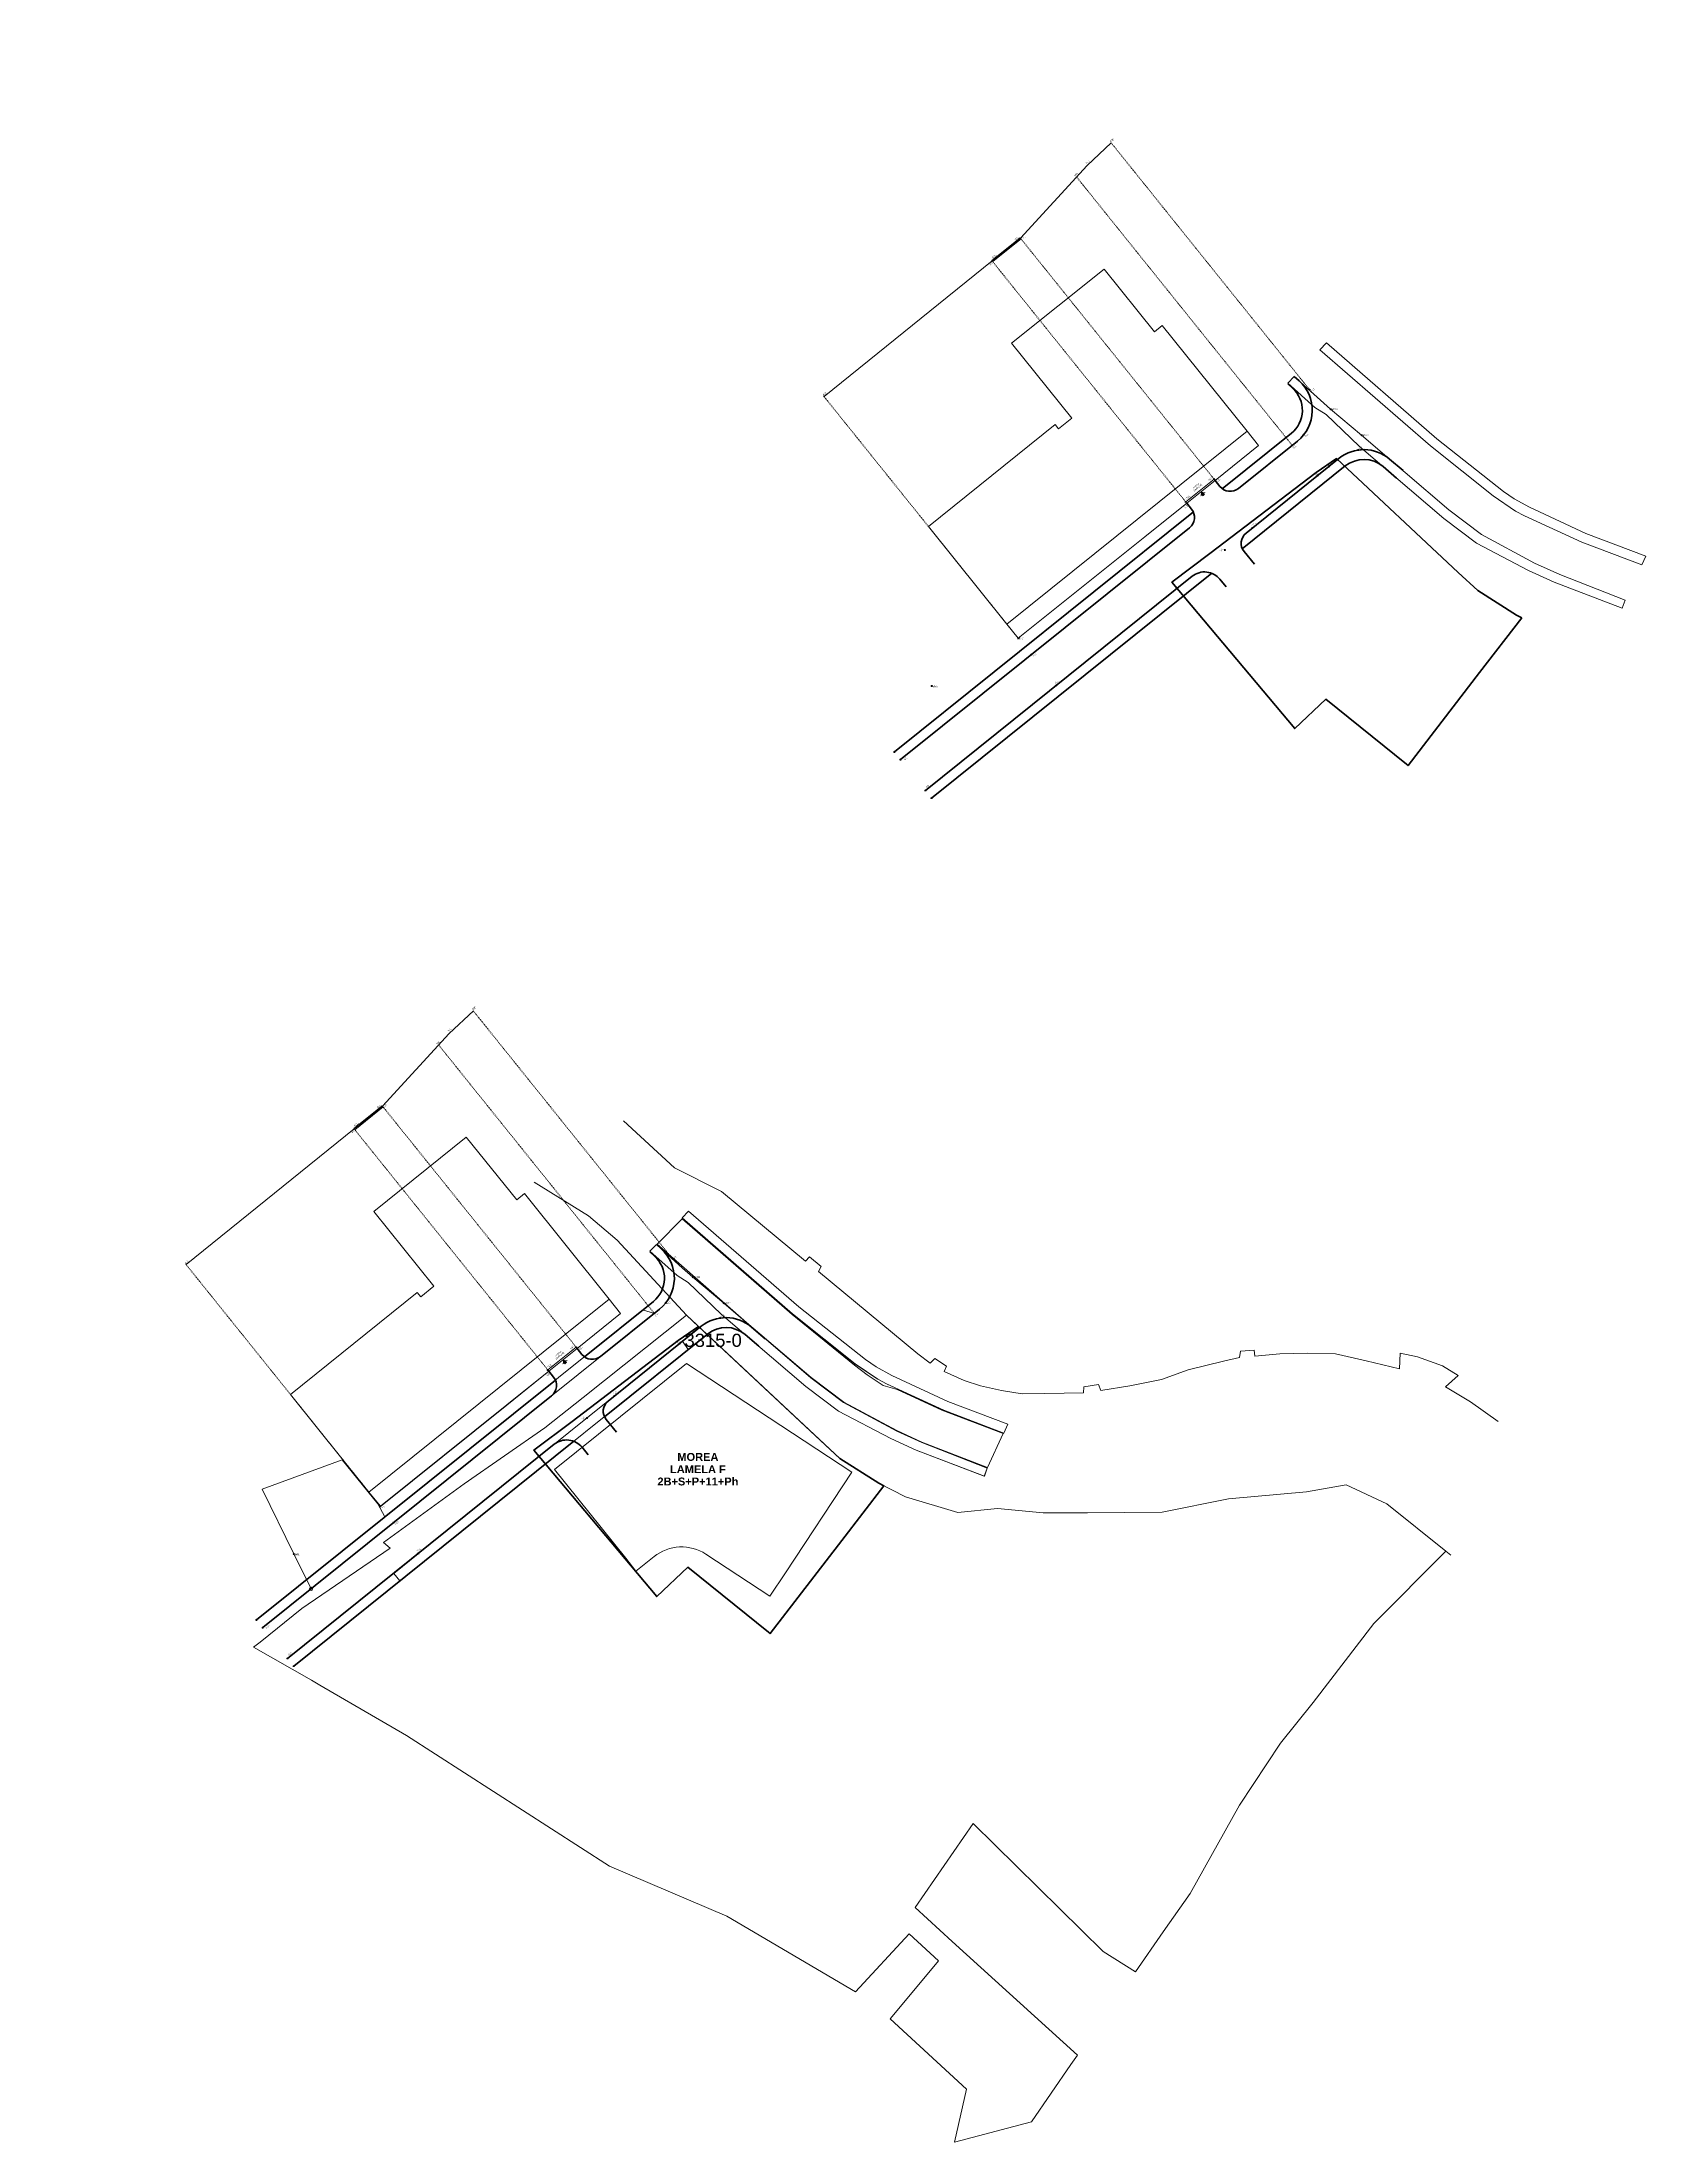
# Model space of a CAD drawing. Header units: metres. Extents: x 7511886 to 7512132, y 4692231 to 4692550.
import ezdxf

# ---------------------------------------------------------------- set-up
doc = ezdxf.new("R2010")
doc.units = ezdxf.units.M
doc.header["$PDMODE"] = 32
doc.header["$PDSIZE"] = 0.5
doc.linetypes.add('DASHED', pattern=[0.75, 0.5, -0.25])
for name, color, linetype, lineweight, true_color in [('A - Fleta_Pen_No__102', 7, 'Continuous', 13, 0xcccccc), ('A - Rrugë_Pen_No__82', 7, 'Continuous', 0, 0xaaaaaa), ('A - Zonimi_Pen_No__103', 7, 'Continuous', 13, 0xffcc99), ('Drawing & Figure_Pen_No__108', 7, 'Continuous', 13, 0xfd8379), ('Drawing & Figure_Pen_No__155', 7, 'Continuous', 20, 0xa86b51), ('Drawing & Figure_Pen_No__86', 7, 'Continuous', 20, 0x5555ff)]:
    doc.layers.add(name, color=color, linetype=linetype, lineweight=lineweight, true_color=true_color)
for name, color, linetype, lineweight in [('A - Rrugë_Pen_No__6', 5, 'Continuous', 35), ('A- Ndertesat_Pen_No__101', 252, 'Continuous', 13), ('Asfallt', 97, 'Continuous', 0), ('Drawing & Figure_Pen_No__1', 7, 'Continuous', 13), ('Drawing & Figure_Pen_No__134', 255, 'Continuous', 0), ('Drawing & Figure_Pen_No__15', 214, 'Continuous', 25), ('Drawing & Figure_Pen_No__55', 214, 'Continuous', 25), ('Drawing & Figure_Pen_No__6', 5, 'Continuous', 35), ('Drawing & Figure_Pen_No__7', 7, 'Continuous', 35), ('etazha', 7, 'Continuous', 0), ('garazha', 134, 'Continuous', 0), ('Nr Parceles Baze', 7, 'Continuous', 0), ('objekt ekzistues', 1, 'Continuous', 0), ('parcela', 7, 'Continuous', 0), ('Parcela Fqinje', 251, 'Continuous', 0), ('rruga_matjet', 45, 'Continuous', 0), ('rruga_projekt_betimi', 110, 'Continuous', 0), ('Themel pllaka o3 ferizaj pikat', 30, 'Continuous', 0), ('trotuar', 155, 'Continuous', 0)]:
    doc.layers.add(name, color=color, linetype=linetype, lineweight=lineweight)
doc.styles.add('GENERATED_STYLE_1', font='arialbd.ttf')
doc.styles.add('GENERATED_STYLE_2', font='GOTHIC.TTF')
doc.styles.get("Standard").update_dxf_attribs({"font": 'arial.ttf'})

# ---------------------------------------------------------------- blocks, each defined once
blk = doc.blocks.new('A$C3BCD52F3')
at = {"layer": 'A - Zonimi_Pen_No__103', "linetype": 'Continuous', "lineweight": 0, "true_color": 0xbf9972}
blk.add_hatch(color=33, dxfattribs=at).paths.add_polyline_path([(61643, 53354), (61153, 53838), (60669, 53349), (60939, 53350), (60940, 53143), (61367, 53145), (61366, 53352)])
at = {"layer": 'A - Rrugë_Pen_No__6', "color": 5, "linetype": 'Continuous', "lineweight": 35, "flags": 128}
for points in [[(55080, 40203), (55080, 41697, 0.4142136), (52080, 44697), (94, 44702)], [(60582, 40203), (60580, 42696, -0.4141833), (62580, 44696), (80706, 44696, -0.3606592), (86602, 39807), (87103, 37147)], [(60645, 43196), (80706, 43196, -0.3606592), (85128, 39529), (85629, 36870)]]:
    blk.add_lwpolyline(points, format="xyb", dxfattribs=at)
blk.add_lwpolyline([(54673, 43197), (94, 43202)], dxfattribs=at)
at = {"layer": 'A- Ndertesat_Pen_No__101', "color": 252, "linetype": 'Continuous', "lineweight": 13, "flags": 128}
blk.add_lwpolyline([(25579, 56657), (72386, 56661), (72388, 77235), (70897, 77235), (70903, 89470), (52866, 89472), (52871, 74873), (50301, 74876), (50302, 75720), (25583, 75711)], close=True, dxfattribs=at)
at = {"layer": 'Drawing & Figure_Pen_No__1', "color": 7, "linetype": 'Continuous', "lineweight": 13, "flags": 128}
for points in [[(25577, 53892), (25579, 56657)], [(72386, 56661), (72386, 53879)], [(25577, 53892), (50203, 53865), (58393, 53877)], [(58392, 54127), (63915, 54138)], [(58393, 53877), (58392, 54127)], [(63915, 53888), (72386, 53879)]]:
    blk.add_lwpolyline(points, dxfattribs=at)
at = {"layer": 'Drawing & Figure_Pen_No__108', "color": 11, "linetype": 'DASHED', "lineweight": 13, "true_color": 0xfd8379, "flags": 128}
for points in [[(25577, 54127), (25577, 101152)], [(58392, 54127), (58392, 101152)], [(63915, 54127), (63915, 101152)], [(76389, 50702), (76389, 101152)], [(83739, 55580), (83739, 101152)]]:
    blk.add_lwpolyline(points, dxfattribs=at)
at = {"layer": 'Drawing & Figure_Pen_No__134', "color": 255, "linetype": 'Continuous', "lineweight": 0, "flags": 128}
blk.add_lwpolyline([(63915, 53888), (58393, 53877)], dxfattribs=at)
at = {"layer": 'Drawing & Figure_Pen_No__15', "color": 214, "linetype": 'Continuous', "lineweight": 25}
for p, q in [((10700, 56560), (10888, 56410)), ((10719, 56391), (10869, 56578)), ((83645, 55749), (83832, 55598)), ((83664, 55580), (83814, 55767)), ((1, 52295), (188, 52145)), ((20, 52127), (170, 52314)), ((25484, 53967), (25671, 53817)), ((25502, 53798), (25652, 53986)), ((58299, 54202), (58486, 54052)), ((58299, 53952), (58486, 53802)), ((58317, 54034), (58467, 54221)), ((58317, 53784), (58468, 53971)), ((63821, 54202), (64008, 54052)), ((63822, 53963), (64009, 53813)), ((63840, 54034), (63990, 54221)), ((63840, 53794), (63991, 53981)), ((1, 50795), (188, 50645)), ((19, 50627), (169, 50814)), ((25484, 50787), (25671, 50637)), ((25502, 50618), (25652, 50806)), ((76296, 50777), (76483, 50626)), ((76314, 50608), (76464, 50795)), ((78645, 50918), (78832, 50768)), ((78664, 50749), (78814, 50936)), ((0, 44777), (187, 44627)), ((19, 44609), (169, 44796)), ((25484, 44771), (25671, 44621)), ((25502, 44602), (25652, 44789)), ((58374, 44771), (58561, 44621)), ((58393, 44602), (58543, 44789)), ((63728, 44771), (63915, 44621)), ((63747, 44602), (63897, 44789)), ((76389, 44771), (76576, 44621)), ((76407, 44602), (76558, 44789)), ((78645, 44771), (78832, 44621)), ((78664, 44602), (78814, 44789)), ((0, 43277), (187, 43127)), ((18, 43109), (169, 43296)), ((83645, 43948), (83832, 43798)), ((83664, 43779), (83814, 43966))]:
    blk.add_line(p, q, dxfattribs=at)
for centre in [(10794, 56485), (83739, 55673), (95, 52220), (25577, 53892), (58392, 54127), (58393, 53877), (63915, 54127), (63915, 53888), (94, 50720), (25577, 50712), (76389, 50702), (78739, 50843), (94, 44702), (25577, 44696), (58468, 44696), (63822, 44696), (76483, 44696), (78739, 44696), (94, 43202), (83739, 43873)]:
    blk.add_circle(centre, 60, dxfattribs=at)
at = {"layer": 'Drawing & Figure_Pen_No__155', "color": 35, "linetype": 'Continuous', "lineweight": 20, "true_color": 0xa86b51, "flags": 128}
for points in [[(101086, 695), (99979, 0), (94393, 9577), (92468, 13361), (88900, 21571), (87374, 27611), (84236, 44207), (83337, 51111), (82697, 53021), (81762, 58476), (83186, 58652), (84043, 53360), (84378, 51315), (85569, 45288), (88800, 28143), (90308, 22106), (93889, 13678), (95797, 9913)], [(106397, 3260), (101459, 11654), (97162, 20239), (96592, 21637), (95370, 25573), (92714, 37461), (88777, 59377), (90183, 59559), (94129, 37729), (97006, 25118), (97562, 23235), (98611, 20755), (102779, 12334), (107724, 3900)]]:
    blk.add_lwpolyline(points, close=True, dxfattribs=at)
at = {"layer": 'Drawing & Figure_Pen_No__155', "color": 35, "linetype": 'Continuous', "lineweight": 20, "true_color": 0xa86b51}
for centre in [(84378, 51315), (85569, 45288)]:
    blk.add_circle(centre, 75, dxfattribs=at)
at = {"layer": 'Drawing & Figure_Pen_No__6', "color": 5, "linetype": 'Continuous', "lineweight": 35, "flags": 128}
for points in [[(63915, 53888), (63915, 52702, 0.4142136), (65914, 50701), (77426, 50698, 0.4631223), (83348, 57676), (83186, 58652)], [(63975, 52202), (77426, 52198, 0.4631223), (81868, 57431), (81706, 58407)], [(58393, 53877), (58393, 52702, -0.4143074), (56392, 50702), (94, 50720)]]:
    blk.add_lwpolyline(points, format="xyb", dxfattribs=at)
for points in [[(58333, 52202), (95, 52220)], [(63915, 53888), (63915, 54138)]]:
    blk.add_lwpolyline(points, dxfattribs=at)
at = {"layer": 'Drawing & Figure_Pen_No__7', "color": 7, "linetype": 'Continuous', "lineweight": 35}
blk.add_lwpolyline([(87170, 8430), (76967, 5948), (59633, 1731), (59573, 2056), (56197, 17418), (49728, 16892), (49105, 45933), (56342, 45698), (76655, 45209), (80377, 44918), (83966, 19834), (84538, 15837), (86816, 9235)], close=True, dxfattribs=at)
at = {"layer": 'Drawing & Figure_Pen_No__86', "color": 173, "linetype": 'Continuous', "lineweight": 20, "true_color": 0x5555ff, "flags": 128}
for points in [[(83739, 103732), (78739, 103382), (63915, 101102)], [(63915, 101102), (58392, 101102), (25577, 101002)], [(58392, 101152), (63915, 101152)], [(58392, 100952), (63915, 100952)]]:
    blk.add_lwpolyline(points, dxfattribs=at)
at = {"layer": 'Drawing & Figure_Pen_No__86', "color": 173, "linetype": 'DASHED', "lineweight": 20, "true_color": 0x5555ff, "flags": 128}
for points in [[(76389, 101152), (76389, 103021)], [(83739, 103022), (83739, 103732)], [(83739, 101152), (83739, 103022)]]:
    blk.add_lwpolyline(points, dxfattribs=at)
at = {"layer": 'A - Fleta_Pen_No__102', "color": 254, "linetype": 'Continuous', "lineweight": 13, "true_color": 0xcccccc, "insert": (61172, 54531), "char_height": 245, "attachment_point": 8, "line_spacing_factor": 0.950827, "style": 'GENERATED_STYLE_2'}
blk.add_mtext('\\A1;HYRJA\\PGARAZHË', dxfattribs=at)
at = {"layer": 'Drawing & Figure_Pen_No__15', "color": 214, "linetype": 'Continuous', "lineweight": 25, "char_height": 120, "attachment_point": 7, "rotation": 321.22398, "style": 'GENERATED_STYLE_1'}
for s, insert in [('\\A1;{\\fArial|b0|i0|c0|p34;TERREN}', (10794, 56233)), ('\\A1;{\\fArial|b0|i0|c0|p34;616.987}', (10899, 56365)), ('\\A1;{\\fArial|b0|i0|c0|p34;OBJEKT}', (25575, 53637)), ('\\A1;{\\fArial|b0|i0|c0|p34;617.986}', (25683, 53772))]:
    blk.add_mtext(s, dxfattribs=dict(at, insert=insert))
at = {"layer": 'Drawing & Figure_Pen_No__155', "color": 35, "linetype": 'Continuous', "lineweight": 20, "true_color": 0xa86b51, "char_height": 195, "attachment_point": 7, "rotation": 321.22398, "style": 'GENERATED_STYLE_1'}
for s, insert in [('\\A1;{\\fArial|b0|i0|c0|p34;620.509}', (84426, 51195)), ('\\A1;{\\fArial|b0|i0|c0|p34;620.577}', (85617, 45168))]:
    blk.add_mtext(s, dxfattribs=dict(at, insert=insert))
at = {"layer": 'Drawing & Figure_Pen_No__55', "color": 214, "linetype": 'Continuous', "lineweight": 25, "char_height": 120, "attachment_point": 7, "style": 'GENERATED_STYLE_1'}
for s, insert in [('\\A1;{\\fArial|b0|i0|c0|p34;ASFALT}', (76257, 103176)), ('\\A1;{\\fArial|b0|i0|c0|p34;619.87}', (76257, 103349)), ('\\A1;{\\fArial|b0|i0|c0|p34;ASFALT}', (78808, 103571)), ('\\A1;{\\fArial|b0|i0|c0|p34;620.23}', (78808, 103744)), ('\\A1;{\\fArial|b0|i0|c0|p34;ASFALT}', (83758, 103844)), ('\\A1;{\\fArial|b0|i0|c0|p34;620.586}', (83758, 104016)), ('\\A1;{\\fArial|b0|i0|c0|p34;ASFALT}', (25636, 101103)), ('\\A1;{\\fArial|b0|i0|c0|p34;617.90}', (25636, 101275)), ('\\A1;{\\fArial|b0|i0|c0|p34;ASFALT}', (57741, 100731)), ('\\A1;{\\fArial|b0|i0|c0|p34;617.95}', (57741, 100904)), ('\\A1;{\\fArial|b0|i0|c0|p34;618.007}', (58688, 101433)), ('\\A1;{\\fArial|b0|i0|c0|p34;GARAZHA}', (58688, 101261)), ('\\A1;{\\fArial|b0|i0|c0|p34;618.007}', (63089, 101433)), ('\\A1;{\\fArial|b0|i0|c0|p34;GARAZHA}', (63089, 101261)), ('\\A1;{\\fArial|b0|i0|c0|p34;ASFALT}', (63989, 100731)), ('\\A1;{\\fArial|b0|i0|c0|p34;617.95}', (63989, 100904)), ('\\A1;{\\fArial|b0|i0|c0|p34;618.007}', (58688, 54493)), ('\\A1;{\\fArial|b0|i0|c0|p34;GARAZHA}', (58688, 54320)), ('\\A1;{\\fArial|b0|i0|c0|p34;618.007}', (63089, 54524)), ('\\A1;{\\fArial|b0|i0|c0|p34;GARAZHA}', (63089, 54352)), ('\\A1;{\\fArial|b0|i0|c0|p34;ASFALT}', (83758, 55158)), ('\\A1;{\\fArial|b0|i0|c0|p34;620.586}', (83758, 55331)), ('\\A1;{\\fArial|b0|i0|c0|p34;ASFALT}', (57760, 53399)), ('\\A1;{\\fArial|b0|i0|c0|p34;617.95}', (57760, 53571)), ('\\A1;{\\fArial|b0|i0|c0|p34;ASFALT}', (63989, 53399)), ('\\A1;{\\fArial|b0|i0|c0|p34;617.95}', (63989, 53571)), ('\\A1;{\\fArial|b0|i0|c0|p34;ASFALT}', (487, 50218)), ('\\A1;{\\fArial|b0|i0|c0|p34;617.85}', (487, 50390)), ('\\A1;{\\fArial|b0|i0|c0|p34;ASFALT}', (25636, 50218)), ('\\A1;{\\fArial|b0|i0|c0|p34;617.90}', (25636, 50390)), ('\\A1;{\\fArial|b0|i0|c0|p34;ASFALT}', (76257, 50128)), ('\\A1;{\\fArial|b0|i0|c0|p34;619.87}', (76257, 50300)), ('\\A1;{\\fArial|b0|i0|c0|p34;ASFALT}', (78808, 50367)), ('\\A1;{\\fArial|b0|i0|c0|p34;620.23}', (78808, 50539)), ('\\A1;{\\fArial|b0|i0|c0|p34;ASFALT}', (487, 44879)), ('\\A1;{\\fArial|b0|i0|c0|p34;617.85}', (487, 45052)), ('\\A1;{\\fArial|b0|i0|c0|p34;ASFALT}', (25636, 44879)), ('\\A1;{\\fArial|b0|i0|c0|p34;617.90}', (25636, 45052)), ('\\A1;{\\fArial|b0|i0|c0|p34;ASFALT}', (57760, 44841)), ('\\A1;{\\fArial|b0|i0|c0|p34;617.95}', (57760, 45014)), ('\\A1;{\\fArial|b0|i0|c0|p34;ASFALT}', (63989, 44841)), ('\\A1;{\\fArial|b0|i0|c0|p34;617.95}', (63989, 45014)), ('\\A1;{\\fArial|b0|i0|c0|p34;ASFALT}', (76257, 44804)), ('\\A1;{\\fArial|b0|i0|c0|p34;619.87}', (76257, 44977)), ('\\A1;{\\fArial|b0|i0|c0|p34;ASFALT}', (78808, 44780)), ('\\A1;{\\fArial|b0|i0|c0|p34;620.23}', (78808, 44953)), ('\\A1;{\\fArial|b0|i0|c0|p34;ASFALT}', (83872, 43717)), ('\\A1;{\\fArial|b0|i0|c0|p34;620.586}', (83872, 43889))]:
    blk.add_mtext(s, dxfattribs=dict(at, insert=insert))

msp = doc.modelspace()

# ---------------------------------------------------------------- linework, layer by layer
at = {"layer": 'A - Rrugë_Pen_No__82', "color": 253, "linetype": 'Continuous', "true_color": 0xaaaaaa}
msp.add_lwpolyline([(7511997.71, 4692350), (7511997.71, 4692350.01)], dxfattribs=at)
at = {"layer": 'Asfallt'}
msp.add_polyline3d([(7512032.13, 4692338.99, 620.8), (7512022.82, 4692342.56, 620.73), (7512016.03, 4692345.7, 620.72), (7512013.89, 4692346.3, 620.68), (7512011.49, 4692347.94, 620.72), (7512009.54, 4692349.37, 620.64), (7512000.09, 4692357.08, 620.65), (7511983.36, 4692371.6, 620.63), (7511979.54, 4692367.79, 620.54), (7511993.11, 4692355.88, 620.49), (7512002.95, 4692347.51, 620.55), (7512007.93, 4692343.75, 620.61), (7512015.97, 4692339.48, 620.7), (7512019.79, 4692337.69, 620.72), (7512029.74, 4692333.84, 620.71), (7512032.13, 4692338.99, 620.8)], dxfattribs=at)
at = {"layer": 'garazha'}
msp.add_polyline3d([(7511967.4, 4692351.94, 618.01), (7511963.1, 4692348.47, 618.01)], dxfattribs=at)
at = {"layer": 'objekt ekzistues'}
msp.add_polyline3d([(7511937.51, 4692327.93, 617.99), (7511956.73, 4692343.33, 617.99), (7511963.1, 4692348.47, 618.01)], dxfattribs=at)
at = {"layer": 'parcela', "elevation": 609.75}
msp.add_lwpolyline([(7512014, 4692331.06), (7512007.6, 4692322.74), (7511996.73, 4692308.59), (7511996.48, 4692308.81), (7511984.22, 4692318.67), (7511979.51, 4692314.21), (7511960.84, 4692336.46), (7511966.63, 4692340.81), (7511982.77, 4692353.15), (7511985.85, 4692355.25), (7512004.36, 4692337.95), (7512007.31, 4692335.19), (7512013.22, 4692331.47), (7512014, 4692331.06)], dxfattribs=at)
at = {"layer": 'Parcela Fqinje', "elevation": 609.75, "flags": 128}
for points in [[(7511974.44, 4692386.5), (7511982.19, 4692379.36), (7511989.32, 4692375.78), (7512002.11, 4692365.21), (7512002.73, 4692365.84), (7512004.48, 4692364.37), (7512004.09, 4692363.64), (7512019.17, 4692351.12), (7512021.06, 4692349.67), (7512021.77, 4692350.41), (7512023.54, 4692349.22), (7512023.16, 4692348.42), (7512026.18, 4692347.05), (7512028.69, 4692346.22), (7512031.9, 4692345.54), (7512035.04, 4692345.03), (7512038.46, 4692345.08), (7512044.36, 4692345.17), (7512044.41, 4692346.09), (7512046.6, 4692346.46), (7512046.96, 4692345.54), (7512051.37, 4692346.22), (7512056.21, 4692347.21), (7512060.22, 4692348.68), (7512065.61, 4692349.97), (7512068.05, 4692350.54), (7512068.19, 4692351.53), (7512070.26, 4692351.67), (7512070.39, 4692350.75), (7512074.17, 4692351.09), (7512078.41, 4692351.19), (7512082.6, 4692351.12), (7512087.28, 4692350.06), (7512092.33, 4692348.83), (7512092.47, 4692351.2), (7512095.1, 4692350.64), (7512098.86, 4692349.26), (7512101.24, 4692347.79), (7512099.34, 4692346.11), (7512103.13, 4692343.8), (7512107.31, 4692340.81)], [(7512100.15, 4692320.53), (7512099.37, 4692321.11), (7512090.4, 4692328.33), (7512084.23, 4692331.22), (7512078.21, 4692330.16), (7512066.38, 4692329.08), (7512056.28, 4692327.07), (7512044.93, 4692326.93), (7512038.19, 4692326.94), (7512031.28, 4692327.61), (7512025.23, 4692326.98), (7512017.28, 4692329.36), (7512013.22, 4692331.47), (7512007.31, 4692335.19), (7511984.02, 4692356.97), (7511973.49, 4692368.39), (7511969.12, 4692372.1), (7511960.9, 4692377.2)], [(7512090.4, 4692328.33), (7512099.37, 4692321.11), (7512088.47, 4692310.15), (7512079.23, 4692298.12), (7512074.26, 4692291.94), (7512068.06, 4692282.5), (7512060.54, 4692269.09), (7512056.44, 4692263.27), (7512052.22, 4692257.2), (7512047.3, 4692260.3), (7512027.58, 4692279.73), (7512018.78, 4692266.98), (7512024.36, 4692261.8), (7512043.43, 4692244.53), (7512042.43, 4692243.09), (7512036.42, 4692234.41), (7512024.74, 4692231.33), (7512026.54, 4692239.37), (7512014.95, 4692250.07), (7512021.6, 4692257.99), (7512022.31, 4692258.85), (7512017.87, 4692262.99), (7512009.67, 4692254.17), (7511990.14, 4692265.63), (7511972.31, 4692273.25), (7511941.46, 4692293.1), (7511928.33, 4692300.75), (7511927.02, 4692301.51), (7511918.21, 4692306.55), (7511919.27, 4692307.31), (7511925.6, 4692312.43), (7511939.02, 4692321.55), (7511937.96, 4692322.42), (7511950.25, 4692331.33), (7511962.5, 4692339.88), (7511968.34, 4692344.46), (7511984.02, 4692356.97), (7511985.85, 4692355.25)]]:
    msp.add_lwpolyline(points, dxfattribs=at)
at = {"layer": 'rruga_matjet'}
msp.add_polyline3d([(7511977.39, 4692357.81, 619.84), (7511947.66, 4692333.94, 617.36), (7511938.21, 4692326.35, 617.26), (7511937.12, 4692328.32, 617.48), (7511931.71, 4692335.01, 617.51), (7511919.54, 4692330.52, 617.12), (7511924.36, 4692320.69, 616.99), (7511926.97, 4692315.38, 616.99), (7511938.67, 4692324.77, 617.22), (7511948.57, 4692332.72, 617.37), (7511979.12, 4692357.26, 619.88)], close=True, dxfattribs=at)
msp.add_polyline3d([(7511939.57, 4692317.73, 616.94), (7511940.46, 4692316.6, 616.99), (7511952.84, 4692326.55, 617.18), (7511984.28, 4692351.78, 619.85), (7511983.42, 4692353.01, 619.85), (7511951.95, 4692327.77, 617.21), (7511939.57, 4692317.73, 616.94)], dxfattribs=at)
msp.add_point((7511926.97, 4692315.38, 616.99), dxfattribs=at)
at = {"layer": 'Themel pllaka o3 ferizaj pikat', "elevation": 609.75, "flags": 128}
msp.add_lwpolyline([(7512009.13, 4692333.14), (7511999.07, 4692317.85), (7511996.7, 4692314.26), (7511986.97, 4692320.67, 0.158744), (7511982.97, 4692321.76, 0.158634), (7511979.09, 4692320.29), (7511976.34, 4692318.08), (7511974.78, 4692320.03), (7511963.94, 4692333.52), (7511984.04, 4692349.66)], format="xyb", close=True, dxfattribs=at)
at = {"layer": 'trotuar'}
msp.add_polyline3d([(7512032.23, 4692339.07, 620.89), (7512023.12, 4692342.52, 620.85), (7512014.39, 4692346.53, 620.81), (7512013.08, 4692347.26, 620.8), (7512009.66, 4692349.56, 620.77), (7512000.14, 4692357.17, 620.72), (7511983.35, 4692371.79, 620.77), (7511984.33, 4692372.81, 620.79), (7512001.08, 4692358.26, 620.75), (7512011.22, 4692350.23, 620.87), (7512012.83, 4692349.11, 620.87), (7512015.2, 4692347.83, 620.87), (7512023.72, 4692343.88, 620.96), (7512032.86, 4692340.4, 620.98)], close=True, dxfattribs=at)
msp.add_polyline3d([(7512029.69, 4692333.75, 620.82), (7512029.27, 4692332.51, 620.86), (7512018.91, 4692336.48, 620.53), (7512015.04, 4692338.22, 620.59), (7512007.12, 4692342.39, 620.71), (7512002.15, 4692346.14, 620.7), (7511989.31, 4692357.12, 620.52), (7511984.28, 4692361.93, 620.43), (7511982.59, 4692363.02, 620.66), (7511978.44, 4692366.69, 620.71), (7511979.44, 4692367.72, 620.68), (7511983.42, 4692364.13, 620.64), (7511984.97, 4692362.75, 620.51), (7511989.67, 4692358.79, 620.58), (7512002.92, 4692347.45, 620.65), (7512007.88, 4692343.69, 620.67), (7512015.95, 4692339.36, 620.74), (7512019.8, 4692337.62, 620.75), (7512029.69, 4692333.75, 620.82)], dxfattribs=at)

# ---------------------------------------------------------------- block references
at = {"layer": 'rruga_projekt_betimi', "xscale": 0.001, "yscale": 0.001, "zscale": 0.001, "rotation": 38.77602069494476}
for p in [(7512048.24, 4692401.81, 609.75), (7511951.32, 4692269.9, 609.75)]:
    msp.add_blockref('A$C3BCD52F3', p, dxfattribs=at)

# ---------------------------------------------------------------- texts
at = {"layer": 'etazha', "color": 0, "insert": (7511985.75, 4692331.09, 617), "char_height": 1.2, "attachment_point": 8, "line_spacing_factor": 0.933377, "style": 'GENERATED_STYLE_1'}
msp.add_mtext('\\A1;MOREA\\PLAMELA F\\P2B+S+P+11+Ph', dxfattribs=at)
at = {"layer": 'Nr Parceles Baze'}
msp.add_text('3315-0', height=2, dxfattribs=at).set_placement((7511983.72, 4692352.16, 617))

doc.saveas('drawing.dxf')
